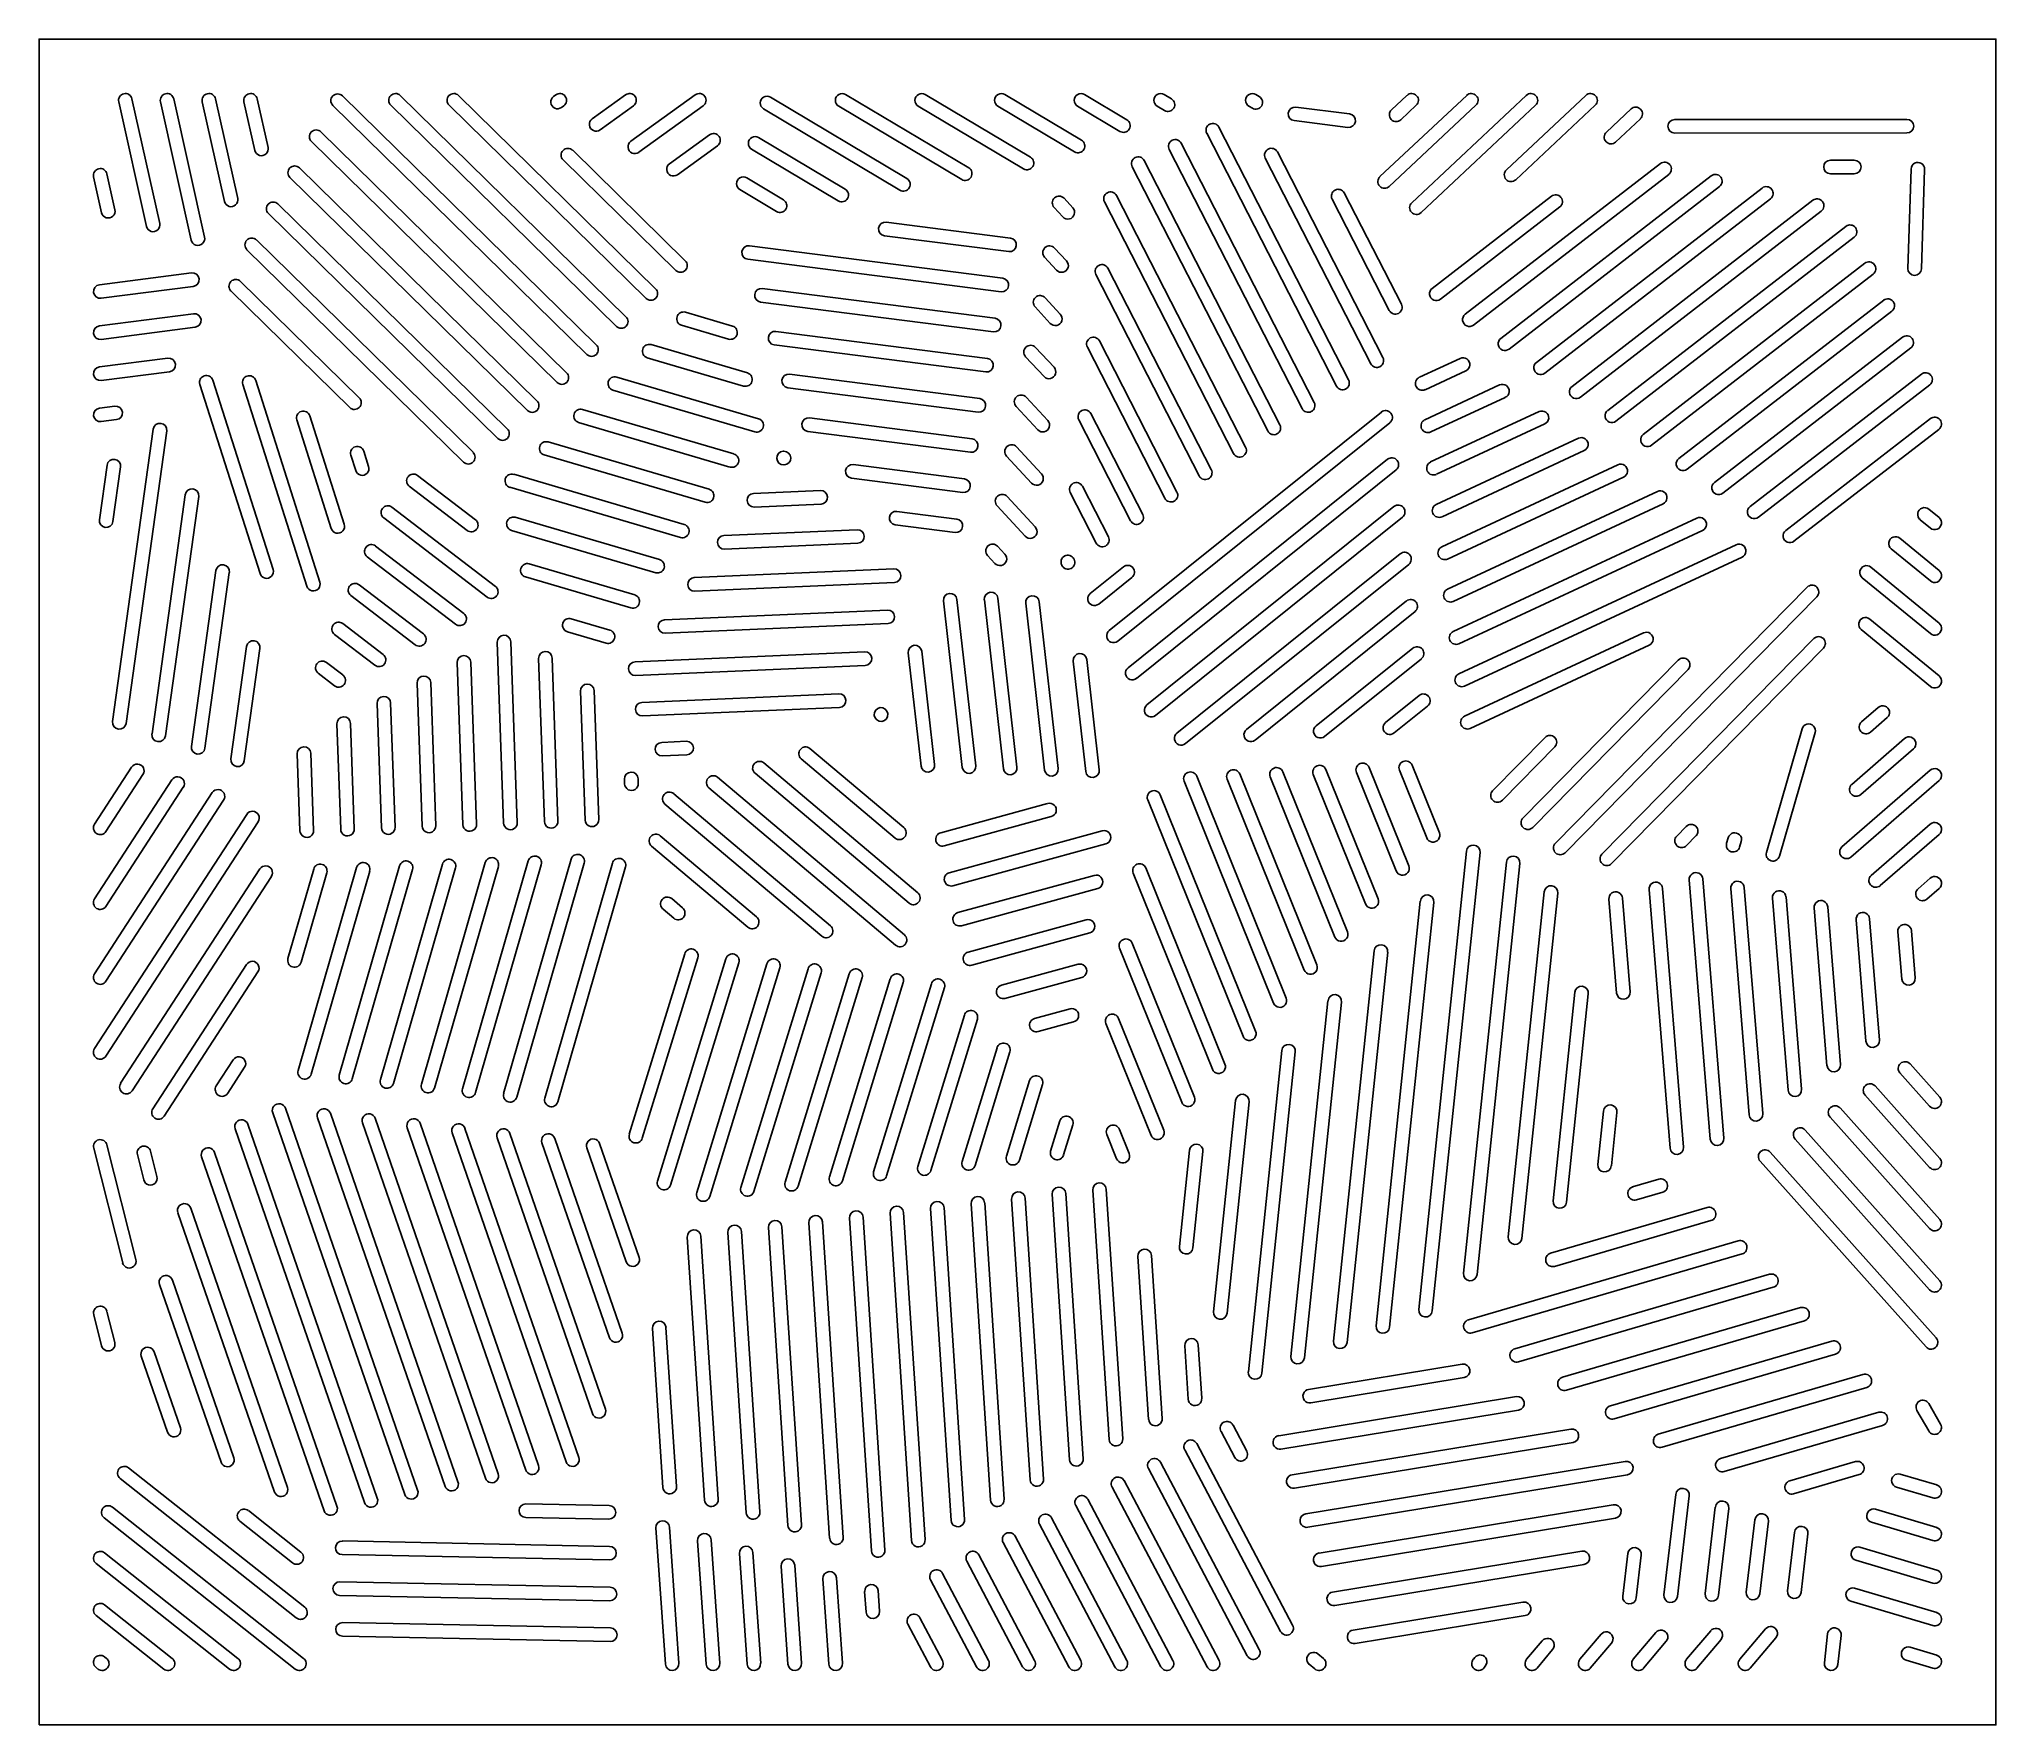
# Model space of a CAD drawing. Header units: inches. Extents: x 0 to 36, y 0 to 31.
import ezdxf

# ---------------------------------------------------------------- set-up
doc = ezdxf.new("R2010")
doc.units = ezdxf.units.IN
doc.layers.add('PROFILE', color=1, linetype='Continuous')
doc.layers.add('SLOTS', color=3, linetype='Continuous')

msp = doc.modelspace()

# ---------------------------------------------------------------- linework, layer by layer
at = {"layer": 'PROFILE'}
msp.add_lwpolyline([(0, 0), (36, 0), (36, 31), (0, 31)], close=True, dxfattribs=at)
at = {"layer": 'SLOTS'}
for p, q in [((1.708, 29.902), (2.219, 27.611)), ((2.476, 29.902), (3.043, 27.359)), ((3.245, 29.902), (3.653, 28.071)), ((4.013, 29.902), (4.212, 29.009)), ((5.58, 29.958), (10.25, 25.381)), ((6.644, 29.964), (10.796, 25.896)), ((7.716, 29.964), (11.342, 26.411)), ((9.465, 29.947), (9.506, 29.976)), ((10.175, 29.534), (10.789, 29.976)), ((10.886, 29.122), (12.072, 29.976)), ((13.454, 29.934), (15.966, 28.437)), ((14.838, 29.982), (17.102, 28.633)), ((16.303, 29.982), (18.238, 28.829)), ((17.768, 29.982), (19.177, 29.142)), ((19.232, 29.982), (20.011, 29.518)), ((20.697, 29.982), (20.832, 29.902)), ((22.385, 29.983), (22.449, 29.945)), ((24.669, 28.473), (26.264, 29.966)), ((24.881, 29.699), (25.166, 29.966)), ((25.253, 27.992), (27.361, 29.966)), ((26.995, 28.597), (28.458, 29.966)), ((1.975, 27.556), (1.464, 29.848)), ((2.799, 27.304), (2.232, 29.848)), ((3.409, 28.017), (3.001, 29.848)), ((3.968, 28.955), (3.769, 29.848)), ((10.075, 25.202), (5.405, 29.779)), ((10.621, 25.717), (6.469, 29.786)), ((11.167, 26.232), (7.541, 29.786)), ((9.652, 29.774), (9.611, 29.744)), ((10.935, 29.774), (10.321, 29.331)), ((12.218, 29.774), (11.032, 28.919)), ((15.838, 28.222), (13.326, 29.72)), ((16.974, 28.418), (14.71, 29.768)), ((18.11, 28.614), (16.175, 29.768)), ((19.049, 28.928), (17.64, 29.768)), ((19.883, 29.303), (19.104, 29.768)), ((20.704, 29.687), (20.569, 29.768)), ((22.321, 29.73), (22.257, 29.767)), ((23.122, 29.749), (24.109, 29.626)), ((26.434, 29.784), (24.84, 28.291)), ((25.337, 29.784), (25.052, 29.516)), ((27.532, 29.784), (25.424, 27.81)), ((28.629, 29.784), (27.166, 28.414)), ((28.834, 29.291), (29.288, 29.716)), ((29.459, 29.534), (29.004, 29.108)), ((30.09, 29.523), (34.363, 29.525)), ((5.184, 29.295), (9.704, 24.866)), ((11.597, 28.709), (12.334, 29.241)), ((13.237, 29.191), (14.831, 28.241)), ((23.869, 24.619), (21.481, 29.268)), ((21.704, 29.382), (24.091, 24.733)), ((24.078, 29.378), (23.091, 29.501)), ((34.363, 29.275), (30.091, 29.273)), ((9.529, 24.687), (5.009, 29.116)), ((9.816, 28.957), (11.888, 26.926)), ((12.481, 29.038), (11.743, 28.506)), ((14.703, 28.026), (13.109, 28.976)), ((23.237, 24.206), (20.79, 28.972)), ((21.013, 29.086), (23.46, 24.321)), ((24.5, 25.031), (22.559, 28.811)), ((22.781, 28.926), (24.722, 25.145)), ((1.15, 27.808), (1.003, 28.468)), ((1.247, 28.523), (1.394, 27.863)), ((8.983, 24.172), (4.614, 28.454)), ((4.789, 28.632), (9.158, 24.35)), ((11.713, 26.748), (9.641, 28.778)), ((13.019, 28.448), (13.695, 28.044)), ((22.606, 23.794), (20.11, 28.654)), ((20.333, 28.768), (22.828, 23.908)), ((26.238, 25.94), (29.828, 28.712)), ((29.981, 28.514), (26.391, 25.742)), ((26.893, 25.498), (30.764, 28.487)), ((32.957, 28.775), (33.395, 28.775)), ((33.395, 28.525), (32.957, 28.525)), ((34.382, 26.784), (34.44, 28.612)), ((34.69, 28.604), (34.631, 26.776)), ((13.567, 27.83), (12.891, 28.233)), ((19.821, 28.122), (22.197, 23.496)), ((24.011, 28.171), (25.062, 26.125)), ((25.629, 26.417), (27.824, 28.112)), ((30.917, 28.289), (27.046, 25.3)), ((27.548, 25.056), (31.699, 28.262)), ((8.438, 23.657), (4.219, 27.791)), ((4.394, 27.969), (8.613, 23.835)), ((18.834, 27.73), (18.674, 27.903)), ((18.857, 28.073), (19.017, 27.9)), ((21.975, 23.382), (19.599, 28.008)), ((24.84, 26.011), (23.789, 28.057)), ((27.977, 27.914), (25.781, 26.219)), ((31.852, 28.064), (27.701, 24.858)), ((28.203, 24.615), (32.635, 28.036)), ((32.788, 27.839), (28.356, 24.417)), ((17.839, 27.094), (15.551, 27.386)), ((15.583, 27.634), (17.87, 27.342)), ((28.858, 24.173), (33.241, 27.557)), ((7.808, 23.223), (3.824, 27.128)), ((3.999, 27.307), (7.983, 23.402)), ((13.068, 27.2), (17.729, 26.604)), ((18.682, 27.159), (18.902, 26.922)), ((33.394, 27.359), (29.011, 23.975)), ((1.109, 26.483), (2.804, 26.702)), ((17.697, 26.356), (13.036, 26.952)), ((18.719, 26.752), (18.499, 26.989)), ((21.343, 22.969), (19.442, 26.672)), ((19.664, 26.786), (21.566, 23.083)), ((29.513, 23.731), (33.589, 26.878)), ((33.741, 26.68), (29.666, 23.533)), ((2.836, 26.454), (1.141, 26.235)), ((5.714, 24.226), (3.53, 26.366)), ((3.705, 26.544), (5.889, 24.404)), ((13.305, 26.413), (17.588, 25.866)), ((1.109, 25.727), (2.841, 25.951)), ((11.891, 25.978), (12.755, 25.724)), ((17.556, 25.618), (13.273, 26.165)), ((18.604, 25.773), (18.324, 26.075)), ((18.507, 26.245), (18.787, 25.943)), ((30.168, 23.289), (33.936, 26.198)), ((34.089, 26), (30.321, 23.091)), ((2.873, 25.703), (1.141, 25.479)), ((12.685, 25.484), (11.82, 25.738)), ((13.556, 25.625), (17.447, 25.128)), ((11.259, 25.382), (13.03, 24.861)), ((17.415, 24.88), (13.524, 25.377)), ((18.332, 25.331), (18.672, 24.965)), ((20.712, 22.557), (19.285, 25.336)), ((19.507, 25.45), (20.934, 22.671)), ((30.823, 22.847), (34.283, 25.519)), ((34.436, 25.321), (30.976, 22.649)), ((1.109, 24.971), (2.367, 25.133)), ((2.399, 24.885), (1.141, 24.723)), ((12.96, 24.621), (11.189, 25.142)), ((18.489, 24.795), (18.149, 25.16)), ((25.393, 24.781), (26.143, 25.13)), ((26.248, 24.903), (25.498, 24.554)), ((4.065, 21.171), (2.957, 24.652)), ((3.195, 24.728), (4.303, 21.247)), ((4.926, 20.94), (3.746, 24.648)), ((3.984, 24.723), (5.164, 21.016)), ((13.166, 23.779), (10.557, 24.546)), ((10.628, 24.786), (13.237, 24.019)), ((17.274, 24.142), (13.775, 24.589)), ((13.807, 24.837), (17.306, 24.39)), ((25.497, 24.002), (26.869, 24.64)), ((31.478, 22.406), (34.631, 24.84)), ((34.783, 24.642), (31.631, 22.208)), ((1.109, 24.214), (1.392, 24.251)), ((9.996, 24.189), (12.781, 23.371)), ((18.374, 23.816), (17.974, 24.246)), ((18.158, 24.416), (18.557, 23.986)), ((19.686, 20.123), (24.694, 24.142)), ((25.601, 23.224), (27.595, 24.15)), ((26.974, 24.413), (25.602, 23.776)), ((1.424, 24.003), (1.141, 23.966)), ((1.351, 18.452), (2.099, 23.829)), ((2.347, 23.794), (1.599, 18.417)), ((5.375, 22.003), (4.74, 23.998)), ((4.978, 24.073), (5.613, 22.078)), ((12.71, 23.131), (9.925, 23.95)), ((17.133, 23.404), (14.142, 23.786)), ((14.173, 24.034), (17.165, 23.651)), ((20.08, 22.144), (19.128, 24)), ((19.35, 24.114), (20.303, 22.259)), ((24.85, 23.947), (19.843, 19.928)), ((27.7, 23.924), (25.706, 22.997)), ((32.133, 21.964), (34.799, 24.022)), ((34.951, 23.824), (32.286, 21.766)), ((5.972, 23.423), (6.062, 23.141)), ((9.364, 23.593), (12.325, 22.723)), ((13.689, 23.421), (13.699, 23.421)), ((17.983, 23.502), (18.442, 23.008)), ((25.704, 22.445), (28.321, 23.661)), ((28.426, 23.434), (25.81, 22.218)), ((1.11, 22.162), (1.25, 23.166)), ((1.498, 23.132), (1.358, 22.128)), ((5.824, 23.065), (5.734, 23.347)), ((12.255, 22.483), (9.294, 23.354)), ((13.71, 23.171), (13.7, 23.171)), ((14.978, 23.175), (17.023, 22.913)), ((18.259, 22.837), (17.8, 23.332)), ((20.033, 19.44), (24.81, 23.274)), ((24.966, 23.079), (20.19, 19.245)), ((25.808, 21.666), (29.047, 23.171)), ((7.874, 21.965), (6.81, 22.779)), ((6.962, 22.977), (8.026, 22.163)), ((11.799, 21.836), (8.662, 22.758)), ((8.733, 22.997), (11.869, 22.075)), ((13.144, 22.646), (14.375, 22.7)), ((16.992, 22.665), (14.946, 22.927)), ((19.193, 22.778), (19.672, 21.846)), ((25.912, 20.887), (29.773, 22.682)), ((29.152, 22.944), (25.914, 21.439)), ((2.077, 18.223), (2.689, 22.622)), ((2.936, 22.588), (2.324, 18.188)), ((6.491, 22.393), (8.394, 20.937)), ((14.385, 22.45), (13.155, 22.396)), ((18.144, 21.859), (17.625, 22.418)), ((17.808, 22.588), (18.327, 22.029)), ((19.449, 21.732), (18.971, 22.664)), ((20.381, 18.757), (24.925, 22.405)), ((29.878, 22.455), (26.018, 20.661)), ((34.766, 22.356), (34.954, 22.201)), ((8.242, 20.739), (6.339, 22.195)), ((11.343, 21.188), (8.69, 21.967)), ((8.761, 22.207), (11.413, 21.428)), ((12.599, 21.872), (15.05, 21.979)), ((16.851, 21.927), (15.75, 22.068)), ((15.782, 22.316), (16.882, 22.175)), ((25.082, 22.21), (20.537, 18.562)), ((26.016, 20.109), (30.499, 22.192)), ((30.604, 21.965), (26.122, 19.882)), ((34.796, 22.008), (34.607, 22.163)), ((6.189, 21.679), (7.812, 20.439)), ((15.061, 21.729), (12.61, 21.622)), ((17.633, 21.674), (17.768, 21.529)), ((26.12, 19.33), (31.225, 21.702)), ((34.796, 21.038), (34.075, 21.63)), ((34.234, 21.823), (34.954, 21.231)), ((7.66, 20.24), (6.038, 21.481)), ((9.018, 21.35), (10.957, 20.78)), ((12.054, 21.097), (15.725, 21.258)), ((17.584, 21.359), (17.45, 21.504)), ((18.818, 21.32), (18.814, 21.328)), ((19.036, 21.442), (19.04, 21.434)), ((19.339, 20.806), (19.949, 21.295)), ((20.933, 18.239), (25.041, 21.536)), ((25.198, 21.341), (21.09, 18.044)), ((31.33, 21.475), (26.225, 19.103)), ((33.701, 21.29), (34.954, 20.26)), ((2.802, 17.993), (3.252, 21.226)), ((3.499, 21.192), (3.049, 17.959)), ((5.888, 20.966), (7.07, 20.061)), ((10.887, 20.54), (8.948, 21.11)), ((15.736, 21.008), (12.065, 20.847)), ((20.105, 21.101), (19.496, 20.611)), ((27.897, 16.213), (32.528, 20.922)), ((34.796, 20.067), (33.543, 21.096)), ((6.918, 19.863), (5.736, 20.767)), ((16.983, 17.608), (16.638, 20.668)), ((16.886, 20.696), (17.232, 17.636)), ((17.741, 17.583), (17.39, 20.691)), ((17.638, 20.719), (17.989, 17.611)), ((18.499, 17.558), (18.152, 20.625)), ((18.4, 20.653), (18.747, 17.586)), ((22.213, 18.304), (25.157, 20.668)), ((32.706, 20.746), (28.075, 16.038)), ((5.586, 20.252), (6.329, 19.684)), ((9.789, 20.342), (10.502, 20.132)), ((11.508, 20.323), (15.608, 20.502)), ((15.619, 20.252), (11.519, 20.073)), ((25.314, 20.473), (22.37, 18.11)), ((33.681, 20.336), (34.954, 19.289)), ((3.527, 17.764), (3.815, 19.83)), ((6.177, 19.485), (5.435, 20.054)), ((8.546, 16.582), (8.428, 19.909)), ((8.678, 19.918), (8.796, 16.591)), ((10.431, 19.892), (9.718, 20.102)), ((26.224, 18.551), (29.517, 20.082)), ((29.623, 19.855), (26.329, 18.324)), ((28.753, 16.014), (32.65, 19.976)), ((32.828, 19.801), (28.931, 15.839)), ((34.796, 19.096), (33.522, 20.143)), ((4.062, 19.796), (3.775, 17.73)), ((5.285, 19.539), (5.588, 19.307)), ((7.797, 16.554), (7.691, 19.534)), ((7.941, 19.543), (8.047, 16.563)), ((9.296, 16.611), (9.189, 19.609)), ((9.439, 19.618), (9.546, 16.619)), ((10.963, 19.548), (15.189, 19.733)), ((15.2, 19.483), (10.974, 19.298)), ((16.226, 17.633), (15.99, 19.715)), ((16.239, 19.743), (16.474, 17.661)), ((19.256, 17.533), (19.027, 19.564)), ((19.275, 19.592), (19.505, 17.561)), ((23.493, 18.37), (25.273, 19.799)), ((25.43, 19.604), (23.649, 18.175)), ((27.302, 16.678), (30.158, 19.582)), ((5.436, 19.108), (5.133, 19.34)), ((7.047, 16.525), (6.954, 19.159)), ((7.204, 19.168), (7.297, 16.534)), ((30.336, 19.407), (27.48, 16.503)), ((6.298, 16.497), (6.217, 18.783)), ((6.466, 18.792), (6.548, 16.506)), ((10.045, 16.639), (9.961, 19.012)), ((10.211, 19.021), (10.295, 16.648)), ((11.09, 18.803), (14.713, 18.961)), ((24.773, 18.435), (25.389, 18.93)), ((25.546, 18.735), (24.929, 18.241)), ((5.549, 16.469), (5.479, 18.408)), ((5.729, 18.417), (5.798, 16.478)), ((14.724, 18.711), (11.101, 18.553)), ((15.366, 18.564), (15.365, 18.569)), ((15.614, 18.597), (15.614, 18.592)), ((33.529, 18.445), (33.837, 18.712)), ((34.001, 18.523), (33.693, 18.256)), ((11.454, 18.068), (11.908, 18.088)), ((26.742, 17.178), (27.707, 18.159)), ((31.778, 16.045), (32.435, 18.317)), ((32.675, 18.247), (32.018, 15.976)), ((33.349, 17.296), (34.321, 18.139)), ((4.799, 16.44), (4.749, 17.859)), ((4.998, 17.868), (5.049, 16.449)), ((11.919, 17.838), (11.465, 17.818)), ((13.332, 17.69), (16.165, 15.302)), ((15.747, 16.308), (14.021, 17.763)), ((14.182, 17.954), (15.908, 16.5)), ((25.259, 17.649), (25.761, 16.405)), ((27.885, 17.984), (26.92, 17.003)), ((34.484, 17.95), (33.513, 17.108)), ((1.02, 16.564), (1.701, 17.612)), ((1.02, 15.188), (2.443, 17.377)), ((1.91, 17.475), (1.23, 16.428)), ((10.772, 17.303), (10.769, 17.39)), ((11.019, 17.399), (11.022, 17.312)), ((12.482, 17.425), (15.919, 14.529)), ((16.004, 15.111), (13.171, 17.499)), ((22.712, 13.272), (21.065, 17.352)), ((21.297, 17.446), (22.944, 13.366)), ((23.276, 13.88), (21.858, 17.393)), ((22.089, 17.487), (23.507, 13.974)), ((23.839, 14.488), (22.65, 17.434)), ((22.882, 17.527), (24.071, 14.582)), ((24.403, 15.096), (23.442, 17.474)), ((23.674, 17.568), (24.634, 15.189)), ((24.966, 15.704), (24.235, 17.515)), ((24.467, 17.608), (25.198, 15.797)), ((25.529, 16.311), (25.027, 17.555)), ((33.169, 16.148), (34.793, 17.556)), ((34.957, 17.367), (33.333, 15.959)), ((1.02, 13.811), (3.185, 17.143)), ((2.652, 17.241), (1.23, 15.052)), ((3.394, 17.006), (1.23, 13.675)), ((14.398, 14.503), (11.514, 16.933)), ((11.675, 17.124), (14.559, 14.695)), ((15.758, 14.338), (12.321, 17.234)), ((16.588, 16.406), (18.555, 16.943)), ((22.149, 12.665), (20.395, 17.009)), ((20.627, 17.102), (22.381, 12.758)), ((1.02, 12.435), (3.82, 16.744)), ((4.03, 16.608), (1.23, 12.299)), ((18.621, 16.702), (16.653, 16.165)), ((33.707, 15.621), (34.793, 16.563)), ((11.428, 16.351), (13.199, 14.86)), ((16.745, 15.671), (19.56, 16.44)), ((30.13, 16.344), (30.305, 16.522)), ((30.483, 16.347), (30.308, 16.169)), ((31.046, 16.212), (31.075, 16.315)), ((31.316, 16.245), (31.286, 16.142)), ((34.957, 16.374), (33.871, 15.433)), ((7.034, 11.781), (8.209, 15.858)), ((7.79, 11.696), (8.998, 15.888)), ((8.546, 11.612), (9.787, 15.917)), ((10.027, 15.848), (8.787, 11.542)), ((9.303, 11.527), (10.546, 15.845)), ((13.038, 14.669), (11.267, 16.16)), ((19.626, 16.199), (16.811, 15.43)), ((25.383, 7.639), (26.261, 16.066)), ((26.51, 16.04), (25.631, 7.613)), ((26.206, 8.305), (26.994, 15.865)), ((1.5, 11.798), (4.062, 15.74)), ((4.272, 15.604), (1.71, 11.661)), ((4.578, 14.092), (5.052, 15.738)), ((4.766, 12.034), (5.841, 15.768)), ((5.292, 15.669), (4.818, 14.023)), ((6.082, 15.699), (5.006, 11.965)), ((5.522, 11.95), (6.63, 15.798)), ((6.871, 15.729), (5.762, 11.881)), ((6.278, 11.865), (7.42, 15.828)), ((7.66, 15.759), (6.518, 11.796)), ((8.449, 15.788), (7.274, 11.711)), ((9.238, 15.818), (8.031, 11.627)), ((10.787, 15.776), (9.543, 11.458)), ((16.903, 14.937), (19.412, 15.622)), ((21.585, 12.057), (20.129, 15.664)), ((20.361, 15.758), (21.817, 12.15)), ((27.243, 15.839), (26.455, 8.279)), ((30.746, 10.768), (30.357, 15.538)), ((30.607, 15.559), (30.995, 10.789)), ((34.568, 15.376), (34.793, 15.571)), ((11.639, 15.194), (11.839, 15.025)), ((19.478, 15.381), (16.969, 14.696)), ((24.597, 7.34), (25.411, 15.15)), ((25.66, 15.124), (24.846, 7.314)), ((27.03, 8.972), (27.691, 15.32)), ((27.94, 15.294), (27.278, 8.946)), ((29.022, 13.458), (28.881, 15.185)), ((29.13, 15.205), (29.271, 13.478)), ((30.007, 10.606), (29.619, 15.361)), ((29.869, 15.382), (30.256, 10.626)), ((31.462, 11.219), (31.123, 15.379)), ((31.372, 15.4), (31.711, 11.24)), ((32.178, 11.67), (31.89, 15.205)), ((32.139, 15.225), (32.427, 11.691)), ((34.957, 15.382), (34.732, 15.187)), ((11.678, 14.834), (11.478, 15.002)), ((17.092, 14.211), (19.264, 14.804)), ((32.893, 12.121), (32.657, 15.024)), ((32.906, 15.045), (33.142, 12.142)), ((33.609, 12.572), (33.427, 14.805)), ((33.676, 14.825), (33.858, 12.593)), ((19.33, 14.563), (17.158, 13.97)), ((34.268, 13.715), (34.198, 14.585)), ((34.447, 14.605), (34.518, 13.736)), ((10.858, 10.862), (11.878, 14.181)), ((12.117, 14.108), (11.097, 10.788)), ((11.378, 9.999), (12.635, 14.09)), ((21.022, 11.449), (19.879, 14.281)), ((20.11, 14.375), (21.254, 11.543)), ((23.814, 7.058), (24.562, 14.233)), ((24.811, 14.207), (24.063, 7.032)), ((2.091, 11.33), (3.816, 13.985)), ((4.026, 13.849), (2.301, 11.194)), ((12.874, 14.016), (11.617, 9.926)), ((12.098, 9.789), (13.391, 13.998)), ((13.63, 13.924), (12.337, 9.715)), ((12.912, 9.884), (14.147, 13.906)), ((14.386, 13.832), (13.151, 9.811)), ((13.726, 9.98), (14.904, 13.814)), ((15.143, 13.741), (13.964, 9.906)), ((14.539, 10.075), (15.66, 13.722)), ((17.703, 13.6), (19.116, 13.986)), ((19.181, 13.745), (17.769, 13.359)), ((15.899, 13.649), (14.778, 10.002)), ((15.353, 10.171), (16.416, 13.63)), ((16.655, 13.557), (15.592, 10.097)), ((27.853, 9.639), (28.253, 13.472)), ((28.502, 13.446), (28.102, 9.613)), ((16.167, 10.266), (17.023, 13.05)), ((17.262, 12.976), (16.406, 10.193)), ((18.313, 12.99), (18.967, 13.168)), ((19.86, 12.992), (20.69, 10.935)), ((23.03, 6.776), (23.712, 13.317)), ((23.961, 13.291), (23.279, 6.75)), ((19.033, 12.927), (18.379, 12.749)), ((20.458, 10.841), (19.628, 12.898)), ((16.981, 10.362), (17.623, 12.449)), ((17.862, 12.376), (17.22, 10.288)), ((22.247, 6.493), (22.863, 12.4)), ((23.111, 12.374), (22.496, 6.468)), ((3.259, 11.751), (3.57, 12.23)), ((3.78, 12.094), (3.469, 11.615)), ((34.782, 11.377), (34.236, 11.988)), ((34.422, 12.155), (34.968, 11.544)), ((17.795, 10.457), (18.223, 11.849)), ((18.462, 11.776), (18.034, 10.384)), ((34.782, 10.252), (33.592, 11.583)), ((33.779, 11.749), (34.968, 10.418)), ((6.728, 4.236), (4.297, 11.257)), ((4.533, 11.339), (6.964, 4.318)), ((7.47, 4.386), (5.122, 11.164)), ((5.358, 11.246), (7.706, 4.468)), ((21.608, 7.595), (22.013, 11.484)), ((22.262, 11.458), (21.856, 7.569)), ((28.677, 10.306), (28.779, 11.287)), ((29.028, 11.262), (28.926, 10.28)), ((34.782, 9.126), (32.949, 11.177)), ((33.135, 11.344), (34.968, 9.293)), ((5.986, 4.087), (3.604, 10.963)), ((3.841, 11.045), (6.222, 4.168)), ((8.211, 4.536), (5.948, 11.072)), ((6.184, 11.154), (8.448, 4.618)), ((8.953, 4.686), (6.774, 10.98)), ((7.01, 11.062), (9.189, 4.768)), ((9.695, 4.836), (7.599, 10.888)), ((7.835, 10.969), (9.931, 4.918)), ((8.661, 10.877), (10.417, 5.807)), ((18.609, 10.553), (18.779, 11.106)), ((19.018, 11.033), (18.848, 10.48)), ((19.823, 10.411), (19.643, 10.857)), ((19.875, 10.951), (20.055, 10.505)), ((32.492, 10.938), (34.968, 8.167)), ((1.537, 8.495), (1.004, 10.607)), ((1.246, 10.668), (1.779, 8.557)), ((1.925, 10.02), (1.808, 10.487)), ((2.05, 10.548), (2.168, 10.082)), ((5.244, 3.937), (2.99, 10.445)), ((3.226, 10.527), (5.48, 4.019)), ((10.181, 5.725), (8.425, 10.795)), ((10.491, 7.12), (9.251, 10.703)), ((9.487, 10.785), (10.728, 7.202)), ((10.802, 8.515), (10.076, 10.611)), ((10.312, 10.692), (11.038, 8.596)), ((20.979, 8.797), (21.163, 10.567)), ((21.412, 10.541), (21.228, 8.771)), ((31.849, 10.533), (34.901, 7.116)), ((34.782, 8.001), (32.306, 10.772)), ((34.715, 6.95), (31.662, 10.366)), ((18.959, 4.875), (18.638, 9.757)), ((18.888, 9.773), (19.208, 4.891)), ((19.686, 5.246), (19.385, 9.834)), ((19.634, 9.851), (19.936, 5.262)), ((29.317, 9.894), (29.8, 10.035)), ((29.87, 9.795), (29.388, 9.654)), ((4.331, 4.281), (2.552, 9.419)), ((2.788, 9.501), (4.567, 4.363)), ((16.05, 3.39), (15.655, 9.407)), ((15.904, 9.423), (16.299, 3.406)), ((16.777, 3.761), (16.401, 9.494)), ((16.65, 9.511), (17.027, 3.777)), ((17.504, 4.132), (17.146, 9.582)), ((17.396, 9.598), (17.754, 4.148)), ((18.232, 4.503), (17.892, 9.669)), ((18.142, 9.686), (18.481, 4.52)), ((27.807, 8.672), (30.688, 9.513)), ((13.01, 3.899), (12.671, 9.056)), ((12.921, 9.073), (13.259, 3.915)), ((13.777, 3.665), (13.417, 9.144)), ((13.667, 9.16), (14.026, 3.681)), ((14.544, 3.431), (14.163, 9.232)), ((14.412, 9.248), (14.793, 3.448)), ((15.311, 3.198), (14.909, 9.319)), ((15.158, 9.336), (15.56, 3.214)), ((30.758, 9.273), (27.878, 8.432)), ((12.243, 4.132), (11.925, 8.969)), ((12.175, 8.985), (12.493, 4.149)), ((26.297, 7.449), (31.261, 8.9)), ((31.331, 8.66), (26.367, 7.209)), ((20.413, 5.617), (20.216, 8.615)), ((20.466, 8.631), (20.663, 5.634)), ((27.147, 6.916), (31.835, 8.286)), ((3.347, 4.831), (2.215, 8.099)), ((2.452, 8.18), (3.583, 4.913)), ((31.905, 8.046), (27.218, 6.676)), ((1.246, 7.604), (1.391, 7.032)), ((28.028, 6.392), (32.408, 7.672)), ((1.148, 6.971), (1.004, 7.543)), ((11.476, 4.366), (11.284, 7.291)), ((11.533, 7.307), (11.726, 4.382)), ((32.478, 7.432), (28.098, 6.152)), ((2.115, 6.86), (2.599, 5.462)), ((21.141, 5.988), (21.076, 6.971)), ((21.325, 6.988), (21.39, 6.005)), ((28.908, 5.868), (32.982, 7.058)), ((2.363, 5.38), (1.879, 6.778)), ((23.356, 6.169), (26.179, 6.632)), ((33.052, 6.818), (28.979, 5.628)), ((26.219, 6.385), (23.396, 5.922)), ((29.789, 5.344), (33.555, 6.444)), ((33.625, 6.205), (29.859, 5.104)), ((22.805, 5.318), (27.18, 6.036)), ((27.22, 5.789), (22.846, 5.072)), ((34.767, 5.404), (34.548, 5.781)), ((34.764, 5.907), (34.983, 5.529)), ((21.965, 5.514), (22.218, 5.034)), ((23.054, 4.599), (28.181, 5.44)), ((30.933, 4.897), (33.847, 5.748)), ((33.917, 5.508), (31.003, 4.657)), ((22.84, 1.717), (21.076, 5.056)), ((21.297, 5.173), (23.061, 1.834)), ((21.997, 4.917), (21.744, 5.397)), ((28.221, 5.194), (23.094, 4.352)), ((1.644, 4.726), (4.886, 2.163)), ((22.228, 1.27), (20.408, 4.715)), ((20.629, 4.832), (22.449, 1.387)), ((23.302, 3.88), (29.182, 4.844)), ((32.209, 4.488), (33.416, 4.841)), ((4.731, 1.967), (1.489, 4.53)), ((21.487, 1.067), (19.74, 4.374)), ((19.961, 4.491), (21.708, 1.183)), ((29.222, 4.598), (23.342, 3.633)), ((33.486, 4.601), (32.279, 4.248)), ((34.839, 4.172), (34.171, 4.371)), ((34.242, 4.611), (34.911, 4.412)), ((1.349, 4.004), (4.866, 1.223)), ((8.957, 4.063), (10.487, 4.033)), ((20.639, 1.067), (19.072, 4.033)), ((19.293, 4.15), (20.86, 1.183)), ((23.55, 3.16), (28.96, 4.048)), ((29.893, 2.388), (30.111, 4.239)), ((30.359, 4.21), (30.141, 2.359)), ((30.651, 2.413), (30.838, 4.006)), ((31.087, 3.977), (30.9, 2.384)), ((33.786, 3.964), (34.911, 3.629)), ((4.711, 1.027), (1.194, 3.808)), ((4.661, 2.979), (3.694, 3.743)), ((3.849, 3.94), (4.816, 3.175)), ((10.482, 3.783), (8.952, 3.813)), ((11.522, 1.116), (11.347, 3.621)), ((11.597, 3.638), (11.771, 1.134)), ((19.791, 1.067), (18.404, 3.692)), ((18.625, 3.808), (20.012, 1.183)), ((29.001, 3.801), (23.59, 2.914)), ((31.409, 2.438), (31.566, 3.773)), ((31.814, 3.743), (31.658, 2.408)), ((34.839, 3.39), (33.714, 3.725)), ((5.578, 3.381), (10.495, 3.282)), ((12.274, 1.116), (12.115, 3.387)), ((12.365, 3.404), (12.523, 1.134)), ((18.943, 1.067), (17.736, 3.351)), ((17.957, 3.467), (19.164, 1.183)), ((32.167, 2.462), (32.294, 3.539)), ((32.542, 3.51), (32.416, 2.433)), ((33.497, 3.268), (34.911, 2.847)), ((3.502, 1.027), (1.047, 2.967)), ((1.203, 3.164), (3.657, 1.223)), ((10.49, 3.032), (5.573, 3.131)), ((13.026, 1.116), (12.884, 3.153)), ((13.133, 3.17), (13.275, 1.134)), ((13.777, 1.116), (13.652, 2.919)), ((13.901, 2.936), (14.027, 1.134)), ((18.094, 1.067), (17.068, 3.01)), ((17.289, 3.126), (18.315, 1.183)), ((23.798, 2.441), (28.382, 3.193)), ((28.423, 2.947), (23.839, 2.194)), ((29.135, 2.364), (29.227, 3.149)), ((29.476, 3.12), (29.383, 2.335)), ((34.839, 2.607), (33.425, 3.028)), ((5.533, 2.631), (10.503, 2.532)), ((14.529, 1.116), (14.42, 2.685)), ((14.669, 2.702), (14.779, 1.134)), ((17.246, 1.067), (16.4, 2.669)), ((16.621, 2.785), (17.467, 1.183)), ((1.203, 2.207), (2.448, 1.223)), ((10.498, 2.282), (5.528, 2.381)), ((15.214, 2.07), (15.188, 2.45)), ((15.437, 2.468), (15.464, 2.088)), ((24.173, 1.743), (27.3, 2.256)), ((34.839, 1.824), (33.331, 2.274)), ((33.402, 2.513), (34.911, 2.064)), ((2.293, 1.027), (1.047, 2.011)), ((5.585, 1.88), (10.512, 1.782)), ((16.398, 1.067), (15.983, 1.852)), ((16.204, 1.968), (16.619, 1.183)), ((27.341, 2.009), (24.214, 1.496)), ((10.507, 1.532), (5.58, 1.63)), ((27.367, 1.206), (27.655, 1.547)), ((28.348, 1.206), (28.736, 1.665)), ((28.927, 1.504), (28.539, 1.044)), ((29.329, 1.206), (29.744, 1.698)), ((29.936, 1.537), (29.52, 1.044)), ((30.31, 1.206), (30.753, 1.731)), ((30.944, 1.57), (30.501, 1.044)), ((31.291, 1.206), (31.761, 1.764)), ((31.952, 1.603), (31.482, 1.044)), ((32.846, 1.138), (32.904, 1.672)), ((33.152, 1.645), (33.095, 1.112)), ((1.203, 1.251), (1.238, 1.223)), ((23.471, 1.029), (23.368, 1.113)), ((23.527, 1.306), (23.63, 1.221)), ((26.387, 1.206), (26.416, 1.24)), ((27.846, 1.386), (27.559, 1.044)), ((34.839, 1.042), (34.35, 1.187)), ((34.422, 1.427), (34.911, 1.281)), ((1.083, 1.027), (1.047, 1.055)), ((26.607, 1.079), (26.578, 1.044))]:
    msp.add_line(p, q, dxfattribs=at)
for centre, start, end in [((1.586, 29.875), 12.5681, 192.5681), ((2.354, 29.875), 12.5681, 192.5681), ((3.123, 29.875), 12.5681, 192.5681), ((3.891, 29.875), 12.5681, 192.5681), ((5.492, 29.868), 45.5802, 225.5802), ((6.557, 29.875), 45.5802, 225.5802), ((7.629, 29.875), 45.5802, 225.5802), ((9.538, 29.845), 125.769, 305.769), ((9.579, 29.875), -54.231, 125.769), ((10.862, 29.875), -54.231, 125.769), ((12.145, 29.875), -54.231, 125.769), ((13.39, 29.827), 59.1975, 239.1975), ((14.774, 29.875), 59.1975, 239.1975), ((16.239, 29.875), 59.1975, 239.1975), ((17.704, 29.875), 59.1975, 239.1975), ((19.168, 29.875), 59.1975, 239.1975), ((20.633, 29.875), 59.1975, 239.1975), ((20.768, 29.794), 239.1975, 419.1975), ((22.321, 29.875), 59.3617, 239.3617), ((22.385, 29.837), -120.6383, 59.3617), ((25.252, 29.875), -46.8725, 133.1275), ((26.349, 29.875), -46.8725, 133.1275), ((27.446, 29.875), -46.8725, 133.1275), ((28.543, 29.875), -46.8725, 133.1275), ((10.248, 29.433), 125.769, 305.769), ((23.106, 29.625), 82.8696, 262.8696), ((24.094, 29.502), 262.8696, 442.8696), ((24.967, 29.608), 133.1275, 313.1275), ((29.373, 29.625), -46.8725, 133.1275), ((30.091, 29.398), -269.9761, -89.9761), ((34.363, 29.4), -89.9761, 90.0239), ((5.097, 29.206), 45.5802, 225.5802), ((12.407, 29.139), -54.231, 125.769), ((13.173, 29.084), 59.1975, 239.1975), ((19.947, 29.411), 239.1975, 419.1975), ((21.593, 29.325), 27.1799, 207.1799), ((28.919, 29.199), 133.1275, 313.1275), ((4.09, 28.982), -167.4319, 12.5681), ((9.728, 28.867), 45.5802, 225.5802), ((10.959, 29.02), 125.769, 305.769), ((18.174, 28.722), 239.1975, 419.1975), ((19.113, 29.035), 239.1975, 419.1975), ((20.222, 28.711), 27.1799, 207.1799), ((20.902, 29.029), 27.1799, 207.1799), ((22.67, 28.868), 27.1799, 207.1799), ((1.125, 28.496), 12.5681, 192.5681), ((4.702, 28.543), 45.5802, 225.5802), ((11.67, 28.608), 125.769, 305.769), ((12.955, 28.34), 59.1975, 239.1975), ((17.038, 28.526), 239.1975, 419.1975), ((24.755, 28.382), 133.1275, 313.1275), ((27.081, 28.505), 133.1275, 313.1275), ((29.905, 28.613), -52.3289, 127.6711), ((30.84, 28.388), -52.3289, 127.6711), ((32.957, 28.65), -269.9761, -89.9761), ((33.395, 28.65), -89.9761, 90.0239), ((34.565, 28.608), -1.8419, 178.1581), ((14.767, 28.133), 239.1975, 419.1975), ((15.902, 28.329), 239.1975, 419.1975), ((18.765, 27.988), 42.8657, 222.8657), ((19.71, 28.065), 27.1799, 207.1799), ((23.9, 28.114), 27.1799, 207.1799), ((27.9, 28.013), -52.3289, 127.6711), ((31.776, 28.163), -52.3289, 127.6711), ((1.272, 27.836), -167.4319, 12.5681), ((3.531, 28.044), -167.4319, 12.5681), ((4.306, 27.88), 45.5802, 225.5802), ((13.631, 27.937), 239.1975, 419.1975), ((18.926, 27.815), 222.8657, 402.8657), ((25.339, 27.901), 133.1275, 313.1275), ((32.711, 27.937), -52.3289, 127.6711), ((2.097, 27.584), -167.4319, 12.5681), ((15.567, 27.51), 82.7116, 262.7116), ((33.318, 27.458), -52.3289, 127.6711), ((2.921, 27.332), -167.4319, 12.5681), ((3.911, 27.217), 45.5802, 225.5802), ((13.052, 27.076), 82.7116, 262.7116), ((17.854, 27.218), 262.7116, 442.7116), ((18.59, 27.074), 42.8657, 222.8657), ((2.82, 26.578), -82.6322, 97.3678), ((11.8, 26.837), 225.5802, 405.5802), ((18.811, 26.837), 222.8657, 402.8657), ((19.553, 26.729), 27.1799, 207.1799), ((33.665, 26.779), -52.3289, 127.6711), ((34.506, 26.78), 178.1581, 358.1581), ((1.125, 26.359), -262.6322, -82.6322), ((3.617, 26.455), 45.5802, 225.5802), ((11.254, 26.322), 225.5802, 405.5802), ((13.289, 26.289), 82.7116, 262.7116), ((17.713, 26.48), 262.7116, 442.7116), ((18.416, 26.16), 42.8657, 222.8657), ((25.705, 26.318), 127.6711, 307.6711), ((2.857, 25.827), -82.6322, 97.3678), ((11.856, 25.858), 73.62, 253.62), ((18.695, 25.858), 222.8657, 402.8657), ((24.951, 26.068), 207.1799, 387.1799), ((26.314, 25.841), 127.6711, 307.6711), ((34.012, 26.099), -52.3289, 127.6711), ((1.125, 25.603), -262.6322, -82.6322), ((10.709, 25.807), 225.5802, 405.5802), ((12.72, 25.604), 253.62, 433.62), ((13.54, 25.501), 82.7116, 262.7116), ((17.572, 25.742), 262.7116, 442.7116), ((10.163, 25.291), 225.5802, 405.5802), ((11.224, 25.262), 73.62, 253.62), ((18.241, 25.245), 42.8657, 222.8657), ((19.396, 25.393), 27.1799, 207.1799), ((26.969, 25.399), 127.6711, 307.6711), ((34.36, 25.42), -52.3289, 127.6711), ((1.125, 24.847), -262.6322, -82.6322), ((2.383, 25.009), -82.6322, 97.3678), ((9.617, 24.776), 225.5802, 405.5802), ((12.995, 24.741), 253.62, 433.62), ((17.431, 25.004), 262.7116, 442.7116), ((18.58, 24.88), 222.8657, 402.8657), ((24.611, 25.088), 207.1799, 387.1799), ((26.196, 25.016), -65.0736, 114.9264), ((27.624, 24.957), 127.6711, 307.6711), ((34.707, 24.741), -52.3289, 127.6711), ((3.076, 24.69), 17.6583, 197.6583), ((3.865, 24.686), 17.6583, 197.6583), ((10.592, 24.666), 73.62, 253.62), ((13.791, 24.713), 82.7116, 262.7116), ((23.98, 24.676), 207.1799, 387.1799), ((25.445, 24.668), -245.0736, -65.0736), ((26.922, 24.527), -65.0736, 114.9264), ((28.279, 24.516), 127.6711, 307.6711), ((1.125, 24.09), -262.6322, -82.6322), ((1.408, 24.127), -82.6322, 97.3678), ((4.859, 24.035), 17.6583, 197.6583), ((5.801, 24.315), 225.5802, 405.5802), ((9.071, 24.261), 225.5802, 405.5802), ((9.961, 24.07), 73.62, 253.62), ((17.29, 24.266), 262.7116, 442.7116), ((18.066, 24.331), 42.8657, 222.8657), ((19.239, 24.057), 27.1799, 207.1799), ((23.348, 24.263), 207.1799, 387.1799), ((24.772, 24.045), -51.2482, 128.7518), ((27.648, 24.037), -65.0736, 114.9264), ((28.934, 24.074), 127.6711, 307.6711), ((2.223, 23.811), -7.9218, 172.0782), ((8.525, 23.746), 225.5802, 405.5802), ((13.202, 23.899), 253.62, 433.62), ((14.158, 23.91), 82.7116, 262.7116), ((18.465, 23.901), 222.8657, 402.8657), ((22.717, 23.851), 207.1799, 387.1799), ((25.549, 23.889), -245.0736, -65.0736), ((34.875, 23.923), -52.3289, 127.6711), ((5.853, 23.385), 17.6583, 197.6583), ((7.896, 23.312), 225.5802, 405.5802), ((9.329, 23.473), 73.62, 253.62), ((13.695, 23.296), 92.5038, 272.5038), ((13.705, 23.296), -87.4962, 92.5038), ((17.149, 23.527), 262.7116, 442.7116), ((17.891, 23.417), 42.8657, 222.8657), ((22.086, 23.439), 207.1799, 387.1799), ((28.374, 23.547), -65.0736, 114.9264), ((29.589, 23.632), 127.6711, 307.6711), ((1.374, 23.149), -7.9218, 172.0782), ((5.943, 23.103), 197.6583, 377.6583), ((12.746, 23.251), 253.62, 433.62), ((14.962, 23.051), 82.7116, 262.7116), ((21.454, 23.026), 207.1799, 387.1799), ((24.888, 23.176), -51.2482, 128.7518), ((25.653, 23.11), -245.0736, -65.0736), ((29.099, 23.058), -65.0736, 114.9264), ((30.244, 23.19), 127.6711, 307.6711), ((2.813, 22.605), -7.9218, 172.0782), ((6.886, 22.878), 52.5828, 232.5828), ((8.697, 22.877), 73.62, 253.62), ((12.29, 22.603), 253.62, 433.62), ((14.38, 22.575), -87.4962, 92.5038), ((17.008, 22.789), 262.7116, 442.7116), ((18.35, 22.922), 222.8657, 402.8657), ((19.082, 22.721), 27.1799, 207.1799), ((29.825, 22.568), -65.0736, 114.9264), ((30.899, 22.748), 127.6711, 307.6711), ((6.415, 22.294), 52.5828, 232.5828), ((13.149, 22.521), 92.5038, 272.5038), ((17.716, 22.503), 42.8657, 222.8657), ((20.823, 22.614), 207.1799, 387.1799), ((25.004, 22.307), -51.2482, 128.7518), ((25.757, 22.331), -245.0736, -65.0736), ((31.554, 22.307), 127.6711, 307.6711), ((34.687, 22.26), 50.5925, 230.5925), ((1.234, 22.145), -187.9218, -7.9218), ((5.494, 22.04), 197.6583, 377.6583), ((7.95, 22.064), 232.5828, 412.5828), ((8.726, 22.087), 73.62, 253.62), ((11.834, 21.955), 253.62, 433.62), ((15.055, 21.854), -87.4962, 92.5038), ((15.766, 22.192), 82.7116, 262.7116), ((16.866, 22.051), 262.7116, 442.7116), ((18.235, 21.944), 222.8657, 402.8657), ((20.192, 22.201), 207.1799, 387.1799), ((30.551, 22.079), -65.0736, 114.9264), ((32.21, 21.865), 127.6711, 307.6711), ((34.875, 22.105), -129.4075, 50.5925), ((6.113, 21.58), 52.5828, 232.5828), ((12.604, 21.747), 92.5038, 272.5038), ((17.542, 21.589), 42.8657, 222.8657), ((19.56, 21.789), 207.1799, 387.1799), ((25.861, 21.553), -245.0736, -65.0736), ((31.277, 21.589), -65.0736, 114.9264), ((34.154, 21.726), 50.5925, 230.5925), ((3.376, 21.209), -7.9218, 172.0782), ((4.184, 21.209), 197.6583, 377.6583), ((8.983, 21.23), 73.62, 253.62), ((11.378, 21.308), 253.62, 433.62), ((15.73, 21.133), -87.4962, 92.5038), ((17.676, 21.444), 222.8657, 402.8657), ((18.925, 21.385), 27.1799, 207.1799), ((18.929, 21.377), 207.1799, 387.1799), ((20.027, 21.198), -51.2482, 128.7518), ((25.12, 21.439), -51.2482, 128.7518), ((33.622, 21.193), 50.5925, 230.5925), ((5.045, 20.978), 197.6583, 377.6583), ((5.812, 20.867), 52.5828, 232.5828), ((8.318, 20.838), 232.5828, 412.5828), ((12.059, 20.972), 92.5038, 272.5038), ((25.965, 20.774), -245.0736, -65.0736), ((32.617, 20.834), -44.5258, 135.4742), ((34.875, 21.134), -129.4075, 50.5925), ((10.922, 20.66), 253.62, 433.62), ((16.762, 20.682), 6.4479, 186.4479), ((17.514, 20.705), 6.4479, 186.4479), ((18.276, 20.639), 6.4479, 186.4479), ((19.417, 20.709), 128.7518, 308.7518), ((25.235, 20.57), -51.2482, 128.7518), ((5.51, 20.153), 52.5828, 232.5828), ((7.736, 20.339), 232.5828, 412.5828), ((9.754, 20.222), 73.62, 253.62), ((11.514, 20.198), 92.5038, 272.5038), ((15.614, 20.377), -87.4962, 92.5038), ((33.602, 20.239), 50.5925, 230.5925), ((34.875, 20.164), -129.4075, 50.5925), ((3.939, 19.813), -7.9218, 172.0782), ((6.994, 19.962), 232.5828, 412.5828), ((8.553, 19.914), 2.0387, 182.0387), ((10.466, 20.012), 253.62, 433.62), ((16.115, 19.729), 6.4479, 186.4479), ((19.765, 20.026), 128.7518, 308.7518), ((25.351, 19.701), -51.2482, 128.7518), ((26.069, 19.995), -245.0736, -65.0736), ((29.57, 19.968), -65.0736, 114.9264), ((32.739, 19.888), -44.5258, 135.4742), ((5.209, 19.439), 52.5828, 232.5828), ((6.253, 19.585), 232.5828, 412.5828), ((7.816, 19.538), 2.0387, 182.0387), ((9.314, 19.614), 2.0387, 182.0387), ((10.969, 19.423), 92.5038, 272.5038), ((15.194, 19.608), -87.4962, 92.5038), ((19.151, 19.578), 6.4479, 186.4479), ((20.112, 19.343), 128.7518, 308.7518), ((30.247, 19.494), -44.5258, 135.4742), ((5.512, 19.207), 232.5828, 412.5828), ((7.079, 19.163), 2.0387, 182.0387), ((10.086, 19.016), 2.0387, 182.0387), ((26.173, 19.217), -245.0736, -65.0736), ((34.875, 19.193), -129.4075, 50.5925), ((6.342, 18.788), 2.0387, 182.0387), ((11.095, 18.678), 92.5038, 272.5038), ((14.719, 18.836), -87.4962, 92.5038), ((20.459, 18.66), 128.7518, 308.7518), ((25.467, 18.833), -51.2482, 128.7518), ((33.919, 18.617), -49.0831, 130.9169), ((1.475, 18.435), -187.9218, -7.9218), ((5.604, 18.413), 2.0387, 182.0387), ((15.489, 18.583), 6.4479, 186.4479), ((15.49, 18.578), 186.4479, 366.4479), ((23.571, 18.273), 128.7518, 308.7518), ((24.851, 18.338), 128.7518, 308.7518), ((26.277, 18.438), -245.0736, -65.0736), ((32.555, 18.282), -16.1169, 163.8831), ((33.611, 18.35), 130.9169, 310.9169), ((2.2, 18.205), -187.9218, -7.9218), ((11.459, 17.943), 92.5038, 272.5038), ((11.913, 17.963), -87.4962, 92.5038), ((21.012, 18.142), 128.7518, 308.7518), ((22.291, 18.207), 128.7518, 308.7518), ((27.796, 18.071), -44.5258, 135.4742), ((34.403, 18.044), -49.0831, 130.9169), ((1.806, 17.544), -33.0159, 146.9841), ((2.926, 17.976), -187.9218, -7.9218), ((3.651, 17.747), -187.9218, -7.9218), ((4.873, 17.863), 2.0387, 182.0387), ((13.252, 17.594), 49.8823, 229.8823), ((14.101, 17.859), 49.8823, 229.8823), ((16.35, 17.647), 186.4479, 366.4479), ((23.558, 17.521), 21.9834, 201.9834), ((24.351, 17.561), 21.9834, 201.9834), ((25.143, 17.602), 21.9834, 201.9834), ((2.548, 17.309), -33.0159, 146.9841), ((10.894, 17.395), 2.0387, 182.0387), ((10.897, 17.308), -177.9613, 2.0387), ((12.402, 17.33), 49.8823, 229.8823), ((17.108, 17.622), 186.4479, 366.4479), ((17.865, 17.597), 186.4479, 366.4479), ((18.623, 17.572), 186.4479, 366.4479), ((19.38, 17.547), 186.4479, 366.4479), ((21.181, 17.399), 21.9834, 201.9834), ((21.973, 17.44), 21.9834, 201.9834), ((22.766, 17.48), 21.9834, 201.9834), ((33.431, 17.202), 130.9169, 310.9169), ((34.875, 17.461), -49.0831, 130.9169), ((3.29, 17.075), -33.0159, 146.9841), ((11.595, 17.029), 49.8823, 229.8823), ((18.588, 16.823), -74.7207, 105.2793), ((20.511, 17.056), 21.9834, 201.9834), ((26.831, 17.091), -224.5258, -44.5258), ((1.125, 16.496), -213.0159, -33.0159), ((3.925, 16.676), -33.0159, 146.9841), ((7.922, 16.558), -177.9613, 2.0387), ((8.671, 16.587), -177.9613, 2.0387), ((9.421, 16.615), -177.9613, 2.0387), ((10.17, 16.643), -177.9613, 2.0387), ((27.391, 16.591), -224.5258, -44.5258), ((34.875, 16.469), -49.0831, 130.9169), ((4.924, 16.445), -177.9613, 2.0387), ((5.673, 16.473), -177.9613, 2.0387), ((6.423, 16.501), -177.9613, 2.0387), ((7.172, 16.53), -177.9613, 2.0387), ((11.348, 16.256), 49.8823, 229.8823), ((15.828, 16.404), 229.8823, 409.8823), ((16.62, 16.285), -254.7207, -74.7207), ((19.593, 16.32), -74.7207, 105.2793), ((25.645, 16.358), 201.9834, 381.9834), ((27.986, 16.126), -224.5258, -44.5258), ((30.219, 16.257), -224.5258, -44.5258), ((30.394, 16.435), -44.5258, 135.4742), ((31.166, 16.177), -196.1169, -16.1169), ((31.196, 16.28), -16.1169, 163.8831), ((5.961, 15.733), -16.0705, 163.9295), ((6.751, 15.763), -16.0705, 163.9295), ((7.54, 15.793), -16.0705, 163.9295), ((8.329, 15.823), -16.0705, 163.9295), ((9.118, 15.853), -16.0705, 163.9295), ((9.907, 15.883), -16.0705, 163.9295), ((10.667, 15.81), -16.0705, 163.9295), ((26.385, 16.053), -5.9506, 174.0494), ((27.118, 15.852), -5.9506, 174.0494), ((28.842, 15.927), -224.5258, -44.5258), ((31.898, 16.01), -196.1169, -16.1169), ((33.251, 16.054), 130.9169, 310.9169), ((4.167, 15.672), -33.0159, 146.9841), ((5.172, 15.704), -16.0705, 163.9295), ((16.778, 15.551), -254.7207, -74.7207), ((19.445, 15.502), -74.7207, 105.2793), ((20.245, 15.711), 21.9834, 201.9834), ((25.082, 15.75), 201.9834, 381.9834), ((29.744, 15.372), 4.6576, 184.6576), ((30.482, 15.548), 4.6576, 184.6576), ((31.247, 15.389), 4.6576, 184.6576), ((33.789, 15.527), 130.9169, 310.9169), ((34.875, 15.476), -49.0831, 130.9169), ((1.125, 15.12), -213.0159, -33.0159), ((11.558, 15.098), 49.8823, 229.8823), ((16.085, 15.207), 229.8823, 409.8823), ((24.518, 15.143), 201.9834, 381.9834), ((25.536, 15.137), -5.9506, 174.0494), ((27.816, 15.307), -5.9506, 174.0494), ((29.006, 15.195), 4.6576, 184.6576), ((32.014, 15.215), 4.6576, 184.6576), ((32.781, 15.035), 4.6576, 184.6576), ((34.65, 15.281), 130.9169, 310.9169), ((11.758, 14.929), 229.8823, 409.8823), ((13.118, 14.764), 229.8823, 409.8823), ((16.936, 14.816), -254.7207, -74.7207), ((19.297, 14.684), -74.7207, 105.2793), ((33.552, 14.815), 4.6576, 184.6576), ((14.478, 14.599), 229.8823, 409.8823), ((15.838, 14.434), 229.8823, 409.8823), ((19.994, 14.328), 21.9834, 201.9834), ((23.955, 14.535), 201.9834, 381.9834), ((34.322, 14.595), 4.6576, 184.6576), ((3.921, 13.917), -33.0159, 146.9841), ((4.698, 14.058), -196.0705, -16.0705), ((11.998, 14.145), -17.0813, 162.9187), ((12.754, 14.053), -17.0813, 162.9187), ((13.51, 13.961), -17.0813, 162.9187), ((17.125, 14.091), -254.7207, -74.7207), ((24.686, 14.22), -5.9506, 174.0494), ((1.125, 13.743), -213.0159, -33.0159), ((14.267, 13.869), -17.0813, 162.9187), ((15.023, 13.777), -17.0813, 162.9187), ((15.78, 13.685), -17.0813, 162.9187), ((16.536, 13.593), -17.0813, 162.9187), ((19.148, 13.866), -74.7207, 105.2793), ((23.392, 13.927), 201.9834, 381.9834), ((34.393, 13.726), 184.6576, 364.6576), ((17.736, 13.48), -254.7207, -74.7207), ((22.828, 13.319), 201.9834, 381.9834), ((23.837, 13.304), -5.9506, 174.0494), ((28.377, 13.459), -5.9506, 174.0494), ((29.147, 13.468), 184.6576, 364.6576), ((17.142, 13.013), -17.0813, 162.9187), ((18.346, 12.869), -254.7207, -74.7207), ((19, 13.048), -74.7207, 105.2793), ((19.744, 12.945), 21.9834, 201.9834), ((22.265, 12.711), 201.9834, 381.9834), ((1.125, 12.367), -213.0159, -33.0159), ((3.675, 12.162), -33.0159, 146.9841), ((17.742, 12.413), -17.0813, 162.9187), ((22.987, 12.387), -5.9506, 174.0494), ((33.734, 12.583), 184.6576, 364.6576), ((4.886, 12), -196.0705, -16.0705), ((5.642, 11.915), -196.0705, -16.0705), ((18.342, 11.812), -17.0813, 162.9187), ((21.701, 12.104), 201.9834, 381.9834), ((33.018, 12.132), 184.6576, 364.6576), ((34.329, 12.071), 41.7853, 221.7853), ((1.605, 11.729), -213.0159, -33.0159), ((3.364, 11.683), -213.0159, -33.0159), ((6.398, 11.831), -196.0705, -16.0705), ((7.154, 11.746), -196.0705, -16.0705), ((7.91, 11.662), -196.0705, -16.0705), ((8.667, 11.577), -196.0705, -16.0705), ((9.423, 11.492), -196.0705, -16.0705), ((21.138, 11.496), 201.9834, 381.9834), ((22.137, 11.471), -5.9506, 174.0494), ((32.302, 11.68), 184.6576, 364.6576), ((33.686, 11.666), 41.7853, 221.7853), ((34.875, 11.461), -138.2147, 41.7853), ((2.196, 11.262), -213.0159, -33.0159), ((4.415, 11.298), 19.1014, 199.1014), ((5.24, 11.205), 19.1014, 199.1014), ((6.066, 11.113), 19.1014, 199.1014), ((18.899, 11.07), -17.0813, 162.9187), ((28.904, 11.275), -5.9506, 174.0494), ((31.586, 11.229), 184.6576, 364.6576), ((33.042, 11.26), 41.7853, 221.7853), ((3.723, 11.004), 19.1014, 199.1014), ((6.892, 11.021), 19.1014, 199.1014), ((7.717, 10.928), 19.1014, 199.1014), ((8.543, 10.836), 19.1014, 199.1014), ((9.369, 10.744), 19.1014, 199.1014), ((10.978, 10.825), 162.9187, 342.9187), ((19.759, 10.904), 21.9834, 201.9834), ((20.574, 10.888), 201.9834, 381.9834), ((32.399, 10.855), 41.7853, 221.7853), ((1.125, 10.637), 14.1714, 194.1714), ((1.929, 10.518), 14.1714, 194.1714), ((3.108, 10.486), 19.1014, 199.1014), ((10.194, 10.651), 19.1014, 199.1014), ((17.915, 10.421), 162.9187, 342.9187), ((18.729, 10.516), 162.9187, 342.9187), ((19.939, 10.458), 201.9834, 381.9834), ((21.288, 10.554), -5.9506, 174.0494), ((30.131, 10.616), 184.6576, 364.6576), ((30.871, 10.778), 184.6576, 364.6576), ((31.755, 10.449), 41.7853, 221.7853), ((2.047, 10.051), 194.1714, 374.1714), ((15.473, 10.134), 162.9187, 342.9187), ((16.287, 10.23), 162.9187, 342.9187), ((17.101, 10.325), 162.9187, 342.9187), ((28.801, 10.293), -185.9506, -5.9506), ((34.875, 10.335), -138.2147, 41.7853), ((11.497, 9.963), 162.9187, 342.9187), ((12.217, 9.752), 162.9187, 342.9187), ((13.031, 9.847), 162.9187, 342.9187), ((13.845, 9.943), 162.9187, 342.9187), ((14.659, 10.039), 162.9187, 342.9187), ((18.017, 9.678), 3.7574, 183.7574), ((18.763, 9.765), 3.7574, 183.7574), ((19.509, 9.843), 3.7574, 183.7574), ((29.353, 9.774), -253.7093, -73.7093), ((29.835, 9.915), -73.7093, 106.2907), ((2.67, 9.46), 19.1014, 199.1014), ((14.288, 9.24), 3.7574, 183.7574), ((15.034, 9.327), 3.7574, 183.7574), ((15.779, 9.415), 3.7574, 183.7574), ((16.525, 9.502), 3.7574, 183.7574), ((17.271, 9.59), 3.7574, 183.7574), ((27.978, 9.626), -185.9506, -5.9506), ((30.723, 9.393), -73.7093, 106.2907), ((12.05, 8.977), 3.7574, 183.7574), ((12.796, 9.065), 3.7574, 183.7574), ((13.542, 9.152), 3.7574, 183.7574), ((34.875, 9.209), -138.2147, 41.7853), ((20.341, 8.623), 3.7574, 183.7574), ((21.103, 8.784), -185.9506, -5.9506), ((27.154, 8.959), -185.9506, -5.9506), ((27.842, 8.552), -253.7093, -73.7093), ((31.296, 8.78), -73.7093, 106.2907), ((1.658, 8.526), 194.1714, 374.1714), ((10.92, 8.556), -160.8986, 19.1014), ((26.33, 8.292), -185.9506, -5.9506), ((31.87, 8.166), -73.7093, 106.2907), ((2.334, 8.139), 19.1014, 199.1014), ((34.875, 8.084), -138.2147, 41.7853), ((1.125, 7.574), 14.1714, 194.1714), ((21.732, 7.582), -185.9506, -5.9506), ((25.507, 7.626), -185.9506, -5.9506), ((32.443, 7.552), -73.7093, 106.2907), ((10.61, 7.161), -160.8986, 19.1014), ((11.409, 7.299), 3.7574, 183.7574), ((24.722, 7.327), -185.9506, -5.9506), ((26.332, 7.329), -253.7093, -73.7093), ((1.27, 7.001), 194.1714, 374.1714), ((1.997, 6.819), 19.1014, 199.1014), ((21.201, 6.98), 3.7574, 183.7574), ((23.938, 7.045), -185.9506, -5.9506), ((27.183, 6.796), -253.7093, -73.7093), ((33.017, 6.938), -73.7093, 106.2907), ((34.808, 7.033), -138.2147, 41.7853), ((22.371, 6.481), -185.9506, -5.9506), ((23.155, 6.763), -185.9506, -5.9506), ((26.199, 6.509), -80.6824, 99.3176), ((23.376, 6.045), 99.3176, 279.3176), ((28.063, 6.272), -253.7093, -73.7093), ((33.59, 6.325), -73.7093, 106.2907), ((10.299, 5.766), -160.8986, 19.1014), ((21.265, 5.997), 183.7574, 363.7574), ((27.2, 5.913), -80.6824, 99.3176), ((28.943, 5.748), -253.7093, -73.7093), ((34.656, 5.844), 30.1705, 210.1705), ((2.481, 5.421), -160.8986, 19.1014), ((20.538, 5.625), 183.7574, 363.7574), ((21.854, 5.455), 27.8521, 207.8521), ((28.201, 5.317), -80.6824, 99.3176), ((33.882, 5.628), -73.7093, 106.2907), ((34.875, 5.467), -149.8295, 30.1705), ((19.811, 5.254), 183.7574, 363.7574), ((21.186, 5.114), 27.8521, 207.8521), ((22.826, 5.195), 99.3176, 279.3176), ((29.824, 5.224), -253.7093, -73.7093), ((1.567, 4.628), 51.6725, 231.6725), ((3.465, 4.872), -160.8986, 19.1014), ((9.071, 4.727), -160.8986, 19.1014), ((9.813, 4.877), -160.8986, 19.1014), ((19.084, 4.883), 183.7574, 363.7574), ((20.518, 4.773), 27.8521, 207.8521), ((22.108, 4.976), 207.8521, 387.8521), ((29.202, 4.721), -80.6824, 99.3176), ((30.968, 4.777), -253.7093, -73.7093), ((33.451, 4.721), -73.7093, 106.2907), ((4.449, 4.322), -160.8986, 19.1014), ((7.588, 4.427), -160.8986, 19.1014), ((8.329, 4.577), -160.8986, 19.1014), ((11.601, 4.374), 183.7574, 363.7574), ((18.356, 4.512), 183.7574, 363.7574), ((19.85, 4.432), 27.8521, 207.8521), ((23.074, 4.476), 99.3176, 279.3176), ((30.235, 4.224), -6.7042, 173.2958), ((32.244, 4.368), -253.7093, -73.7093), ((34.207, 4.491), 73.4094, 253.4094), ((34.875, 4.292), -106.5906, 73.4094), ((1.271, 3.906), 51.6725, 231.6725), ((3.771, 3.842), 51.6725, 231.6725), ((5.362, 3.978), -160.8986, 19.1014), ((6.104, 4.128), -160.8986, 19.1014), ((6.846, 4.277), -160.8986, 19.1014), ((8.954, 3.938), 88.8541, 268.8541), ((10.484, 3.908), -91.1459, 88.8541), ((12.368, 4.141), 183.7574, 363.7574), ((17.629, 4.14), 183.7574, 363.7574), ((19.182, 4.091), 27.8521, 207.8521), ((28.98, 3.925), -80.6824, 99.3176), ((30.963, 3.991), -6.7042, 173.2958), ((33.75, 3.845), 73.4094, 253.4094), ((11.472, 3.629), 3.9883, 183.9883), ((13.135, 3.907), 183.7574, 363.7574), ((13.902, 3.673), 183.7574, 363.7574), ((16.902, 3.769), 183.7574, 363.7574), ((18.514, 3.75), 27.8521, 207.8521), ((23.322, 3.756), 99.3176, 279.3176), ((31.69, 3.758), -6.7042, 173.2958), ((32.418, 3.525), -6.7042, 173.2958), ((34.875, 3.509), -106.5906, 73.4094), ((5.576, 3.256), 88.8541, 268.8541), ((10.493, 3.157), -91.1459, 88.8541), ((12.24, 3.395), 3.9883, 183.9883), ((13.008, 3.161), 3.9883, 183.9883), ((14.669, 3.439), 183.7574, 363.7574), ((16.175, 3.398), 183.7574, 363.7574), ((17.846, 3.409), 27.8521, 207.8521), ((29.352, 3.135), -6.7042, 173.2958), ((33.461, 3.148), 73.4094, 253.4094), ((1.125, 3.065), 51.6725, 231.6725), ((4.739, 3.077), 231.6725, 411.6725), ((13.776, 2.927), 3.9883, 183.9883), ((15.436, 3.206), 183.7574, 363.7574), ((17.178, 3.068), 27.8521, 207.8521), ((23.57, 3.037), 99.3176, 279.3176), ((28.402, 3.07), -80.6824, 99.3176), ((5.53, 2.506), 88.8541, 268.8541), ((10.501, 2.407), -91.1459, 88.8541), ((14.545, 2.693), 3.9883, 183.9883), ((15.313, 2.459), 3.9883, 183.9883), ((16.51, 2.727), 27.8521, 207.8521), ((34.875, 2.727), -106.5906, 73.4094), ((1.125, 2.109), 51.6725, 231.6725), ((4.809, 2.065), 231.6725, 411.6725), ((23.818, 2.318), 99.3176, 279.3176), ((27.32, 2.132), -80.6824, 99.3176), ((29.259, 2.349), -186.7042, -6.7042), ((30.017, 2.374), -186.7042, -6.7042), ((30.775, 2.398), -186.7042, -6.7042), ((31.533, 2.423), -186.7042, -6.7042), ((32.291, 2.448), -186.7042, -6.7042), ((33.366, 2.394), 73.4094, 253.4094), ((5.582, 1.755), 88.8541, 268.8541), ((15.339, 2.079), 183.9883, 363.9883), ((16.093, 1.91), 27.8521, 207.8521), ((22.951, 1.775), 207.8521, 387.8521), ((31.857, 1.683), -40.1243, 139.8757), ((34.875, 1.944), -106.5906, 73.4094), ((10.509, 1.657), -91.1459, 88.8541), ((24.193, 1.619), 99.3176, 279.3176), ((27.75, 1.466), -40.1243, 139.8757), ((28.832, 1.585), -40.1243, 139.8757), ((29.84, 1.618), -40.1243, 139.8757), ((30.848, 1.65), -40.1243, 139.8757), ((33.028, 1.658), -6.1771, 173.8229), ((1.125, 1.153), 51.6725, 231.6725), ((1.161, 1.125), 231.6725, 411.6725), ((2.37, 1.125), 231.6725, 411.6725), ((3.58, 1.125), 231.6725, 411.6725), ((4.789, 1.125), 231.6725, 411.6725), ((11.647, 1.125), 183.9883, 363.9883), ((12.398, 1.125), 183.9883, 363.9883), ((13.15, 1.125), 183.9883, 363.9883), ((13.902, 1.125), 183.9883, 363.9883), ((14.654, 1.125), 183.9883, 363.9883), ((16.508, 1.125), 207.8521, 387.8521), ((17.357, 1.125), 207.8521, 387.8521), ((18.205, 1.125), 207.8521, 387.8521), ((19.053, 1.125), 207.8521, 387.8521), ((19.901, 1.125), 207.8521, 387.8521), ((20.75, 1.125), 207.8521, 387.8521), ((21.598, 1.125), 207.8521, 387.8521), ((22.338, 1.329), 207.8521, 387.8521), ((23.448, 1.209), 50.5008, 230.5008), ((23.55, 1.125), 230.5008, 410.5008), ((26.482, 1.125), 139.8757, 319.8757), ((26.511, 1.16), -40.1243, 139.8757), ((27.463, 1.125), 139.8757, 319.8757), ((28.444, 1.125), 139.8757, 319.8757), ((29.425, 1.125), 139.8757, 319.8757), ((30.406, 1.125), 139.8757, 319.8757), ((31.386, 1.125), 139.8757, 319.8757), ((32.97, 1.125), 173.8229, 353.8229), ((34.386, 1.307), 73.4094, 253.4094), ((34.875, 1.162), -106.5906, 73.4094)]:
    msp.add_arc(centre, 0.125, start, end, dxfattribs=at)

doc.saveas('drawing.dxf')
